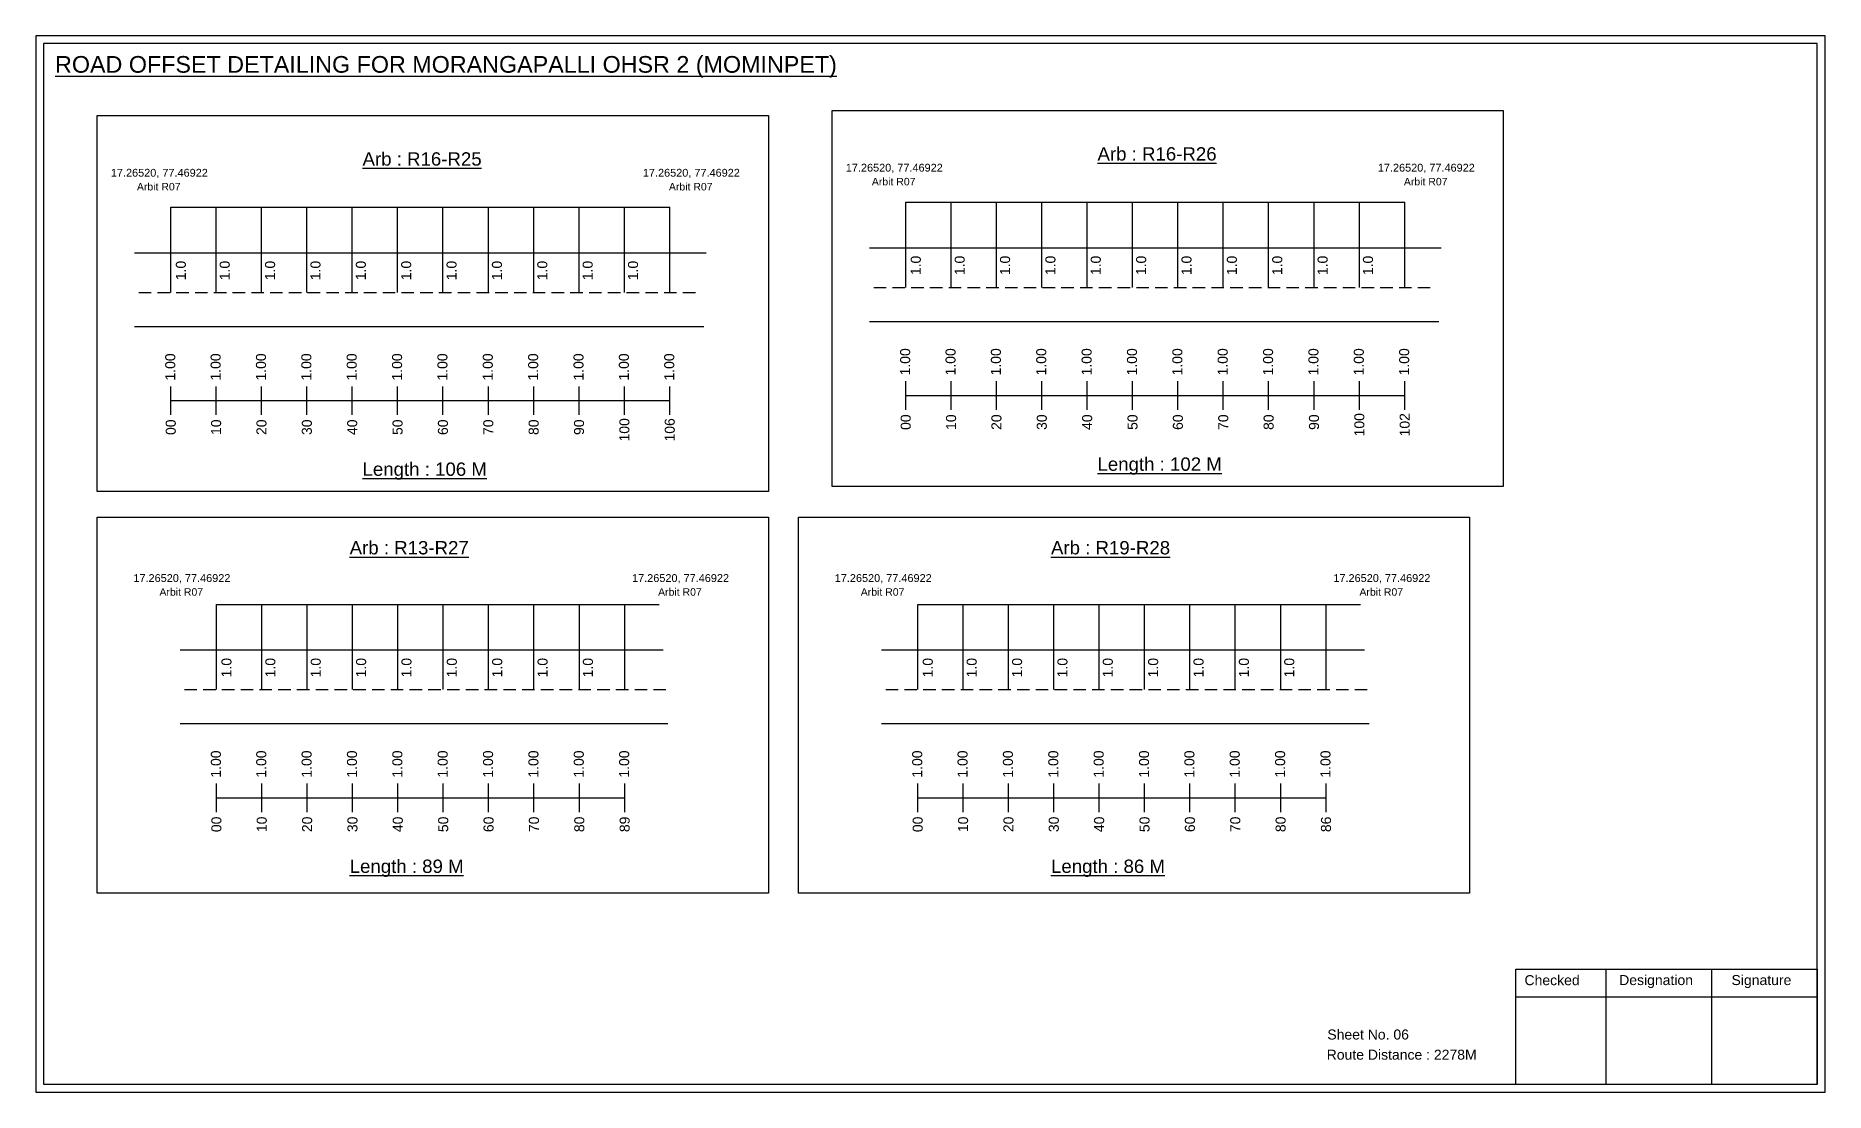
# Model space of a CAD drawing. Header units: inches. Extents: x -117 to 51867, y -12715 to 3423.
# Drawn here: x 40262 to 40799, y -2478 to -2162 of the extents above; entities that cross this region are included whole.
import ezdxf

# ---------------------------------------------------------------- set-up
doc = ezdxf.new("R2010")
doc.units = ezdxf.units.IN
doc.header["$MEASUREMENT"] = 0
doc.linetypes.add('DASHED2', pattern=[0.375, 0.25, -0.125])
doc.layers.add('PDF_Geometry', color=7, linetype='Continuous')
doc.layers.add('PDF_Text', color=5, linetype='Continuous')
doc.styles.add('PDF Arial', font='arial.ttf')
doc.styles.get("Standard").update_dxf_attribs({"font": 'arial.ttf'})

msp = doc.modelspace()

# ---------------------------------------------------------------- texts
at = {"color": 242, "true_color": 0xcd2027}
for s, height, p in [('%%UROAD OFFSET DETAILING FOR MORANGAPALLI OHSR 2 (MOMINPET)', 5, (40268.18, -2172.83)), ('%%UArb : R16-R25', 4, (40360.36, -2200.68)), ('%%UArb : R16-R26', 4, (40580.7, -2199.16)), ('%%ULength : 106 M', 4, (40360.36, -2293.68)), ('%%ULength : 102 M', 4, (40580.7, -2292.16)), ('%%UArb : R13-R27', 4, (40356.5, -2317.23)), ('%%UArb : R19-R28', 4, (40566.76, -2317.23)), ('%%ULength : 89 M', 4, (40356.5, -2412.73)), ('%%ULength : 86 M', 4, (40566.76, -2412.73))]:
    msp.add_text(s, height=height, dxfattribs=at).set_placement(p)
at = {"color": 5}
for s, height, p in [('17.26520, 77.46922', 2.34, (40284.9, -2203.99)), ('17.26520, 77.46922', 2.34, (40444.4, -2203.99)), ('17.26520, 77.46922', 2.34, (40505.24, -2202.47)), ('Arbit R07', 2.246, (40513.06, -2206.6)), ('17.26520, 77.46922', 2.34, (40664.74, -2202.47)), ('Arbit R07', 2.246, (40672.56, -2206.6)), ('Arbit R07', 2.246, (40292.72, -2208.12)), ('Arbit R07', 2.246, (40452.22, -2208.12)), ('17.26520, 77.46922', 2.34, (40291.66, -2325.5)), ('Arbit R07', 2.246, (40299.48, -2329.62)), ('17.26520, 77.46922', 2.34, (40441.16, -2325.5)), ('Arbit R07', 2.246, (40448.98, -2329.62)), ('17.26520, 77.46922', 2.34, (40501.92, -2325.5)), ('Arbit R07', 2.246, (40509.74, -2329.62)), ('17.26520, 77.46922', 2.34, (40651.42, -2325.5)), ('Arbit R07', 2.246, (40659.24, -2329.62))]:
    msp.add_text(s, height=height, dxfattribs=at).set_placement(p)
for p in [(40307.39, -2235.04), (40320.55, -2235.04), (40334.15, -2235.04), (40347.75, -2235.04), (40361.35, -2235.04), (40374.95, -2235.04), (40388.55, -2235.04), (40402.15, -2235.04), (40415.75, -2235.04), (40429.35, -2235.04), (40442.95, -2235.04), (40527.73, -2233.52), (40540.89, -2233.52), (40554.49, -2233.52), (40568.09, -2233.52), (40581.69, -2233.52), (40595.29, -2233.52), (40608.89, -2233.52), (40622.49, -2233.52), (40636.09, -2233.52), (40649.69, -2233.52), (40663.29, -2233.52), (40321.07, -2354.1), (40334.23, -2354.1), (40347.83, -2354.1), (40361.43, -2354.1), (40375.03, -2354.1), (40388.63, -2354.1), (40402.23, -2354.1), (40415.83, -2354.1), (40429.43, -2354.1), (40531.33, -2354.1), (40544.49, -2354.1), (40558.09, -2354.1), (40571.69, -2354.1), (40585.29, -2354.1), (40598.89, -2354.1), (40612.49, -2354.1), (40626.09, -2354.1), (40639.69, -2354.1)]:
    msp.add_text('1.0', height=3, rotation=90).set_placement(p)
at = {"color": 217, "true_color": 0x93278f}
for s, p in [('1.00', (40304.21, -2265.12)), ('1.00', (40317.81, -2265.12)), ('1.00', (40331.41, -2265.12)), ('1.00', (40345.01, -2265.12)), ('1.00', (40358.61, -2265.12)), ('1.00', (40372.21, -2265.12)), ('1.00', (40385.81, -2265.12)), ('1.00', (40399.41, -2265.12)), ('1.00', (40413.01, -2265.12)), ('1.00', (40426.61, -2265.12)), ('1.00', (40440.21, -2265.12)), ('1.00', (40453.81, -2265.12)), ('1.00', (40524.54, -2263.59)), ('1.00', (40538.14, -2263.59)), ('1.00', (40551.74, -2263.59)), ('1.00', (40565.34, -2263.59)), ('1.00', (40578.94, -2263.59)), ('1.00', (40592.54, -2263.59)), ('1.00', (40606.14, -2263.59)), ('1.00', (40619.74, -2263.59)), ('1.00', (40633.34, -2263.59)), ('1.00', (40646.94, -2263.59)), ('1.00', (40660.54, -2263.59)), ('1.00', (40674.14, -2263.59)), ('00', (40304.36, -2281.44)), ('10', (40317.96, -2281.44)), ('20', (40331.56, -2281.44)), ('30', (40345.16, -2281.44)), ('40', (40358.76, -2281.44)), ('50', (40372.36, -2281.44)), ('60', (40385.96, -2281.44)), ('70', (40399.56, -2281.44)), ('80', (40413.16, -2281.44)), ('90', (40426.76, -2281.44)), ('100', (40440.36, -2283.39)), ('106', (40453.96, -2283.39)), ('00', (40524.7, -2279.92)), ('10', (40538.3, -2279.92)), ('20', (40551.9, -2279.92)), ('30', (40565.5, -2279.92)), ('40', (40579.1, -2279.92)), ('50', (40592.7, -2279.92)), ('60', (40606.3, -2279.92)), ('70', (40619.9, -2279.92)), ('80', (40633.5, -2279.92)), ('90', (40647.1, -2279.92)), ('100', (40660.7, -2281.87)), ('102', (40674.3, -2281.87)), ('1.00', (40317.89, -2384.17)), ('1.00', (40331.49, -2384.17)), ('1.00', (40345.09, -2384.17)), ('1.00', (40358.69, -2384.17)), ('1.00', (40372.29, -2384.17)), ('1.00', (40385.89, -2384.17)), ('1.00', (40399.49, -2384.17)), ('1.00', (40413.09, -2384.17)), ('1.00', (40426.69, -2384.17)), ('1.00', (40440.29, -2384.17)), ('1.00', (40528.15, -2384.17)), ('1.00', (40541.75, -2384.17)), ('1.00', (40555.35, -2384.17)), ('1.00', (40568.95, -2384.17)), ('1.00', (40582.55, -2384.17)), ('1.00', (40596.15, -2384.17)), ('1.00', (40609.75, -2384.17)), ('1.00', (40623.35, -2384.17)), ('1.00', (40636.95, -2384.17)), ('1.00', (40650.55, -2384.17)), ('00', (40318.04, -2400.5)), ('10', (40331.64, -2400.5)), ('20', (40345.24, -2400.5)), ('30', (40358.84, -2400.5)), ('40', (40372.44, -2400.5)), ('50', (40386.04, -2400.5)), ('60', (40399.64, -2400.5)), ('70', (40413.24, -2400.5)), ('80', (40426.84, -2400.5)), ('89', (40440.44, -2400.5)), ('00', (40528.3, -2400.5)), ('10', (40541.9, -2400.5)), ('20', (40555.5, -2400.5)), ('30', (40569.1, -2400.5)), ('40', (40582.7, -2400.5)), ('50', (40596.3, -2400.5)), ('60', (40609.9, -2400.5)), ('70', (40623.5, -2400.5)), ('80', (40637.1, -2400.5)), ('86', (40650.7, -2400.5))]:
    msp.add_text(s, height=3, rotation=90, dxfattribs=at).set_placement(p)
for s, p in [('Sheet No. 06', (40649.61, -2462.67)), ('Route Distance : 2278M', (40649.42, -2468.72))]:
    msp.add_text(s, height=3).set_placement(p)
at = {"layer": 'PDF_Text', "color": 7, "attachment_point": 7, "style": 'PDF Arial'}
for s, insert, char_height in [('Checked', (40708.72, -2446.42), 3.001), ('Designation', (40737.1, -2447.25), 3.0006), ('Signature', (40770.78, -2447.25), 3.001)]:
    msp.add_mtext(s, dxfattribs=dict(at, insert=insert, char_height=char_height))

# ---------------------------------------------------------------- linework, layer by layer
at = {"color": 5}
for p, q in [((40302.88, -2213.18), (40452.48, -2213.18)), ((40523.22, -2211.65), (40672.82, -2211.65)), ((40316.56, -2332.23), (40449.34, -2332.23)), ((40526.82, -2332.23), (40659.6, -2332.23))]:
    msp.add_line(p, q, dxfattribs=at)
for p, q in [((40302.88, -2238.71), (40302.88, -2213.18)), ((40316.48, -2238.71), (40316.48, -2213.18)), ((40330.08, -2238.71), (40330.08, -2213.18)), ((40343.68, -2238.71), (40343.68, -2213.18)), ((40357.28, -2238.71), (40357.28, -2213.18)), ((40370.88, -2238.71), (40370.88, -2213.18)), ((40384.48, -2238.71), (40384.48, -2213.18)), ((40398.08, -2238.71), (40398.08, -2213.18)), ((40411.68, -2238.71), (40411.68, -2213.18)), ((40425.28, -2238.71), (40425.28, -2213.18)), ((40438.88, -2238.71), (40438.88, -2213.18)), ((40452.48, -2238.71), (40452.48, -2213.18)), ((40523.22, -2237.19), (40523.22, -2211.65)), ((40536.82, -2237.19), (40536.82, -2211.65)), ((40550.42, -2237.19), (40550.42, -2211.65)), ((40564.02, -2237.19), (40564.02, -2211.65)), ((40577.62, -2237.19), (40577.62, -2211.65)), ((40591.22, -2237.19), (40591.22, -2211.65)), ((40604.82, -2237.19), (40604.82, -2211.65)), ((40618.42, -2237.19), (40618.42, -2211.65)), ((40632.02, -2237.19), (40632.02, -2211.65)), ((40645.62, -2237.19), (40645.62, -2211.65)), ((40659.22, -2237.19), (40659.22, -2211.65)), ((40672.82, -2237.19), (40672.82, -2211.65)), ((40512.34, -2225.31), (40683.7, -2225.31)), ((40292.01, -2226.83), (40463.36, -2226.83)), ((40683.01, -2247.49), (40512.34, -2247.49)), ((40462.67, -2249.01), (40292.01, -2249.01)), ((40316.56, -2357.77), (40316.56, -2332.23)), ((40330.16, -2357.77), (40330.16, -2332.23)), ((40343.76, -2357.77), (40343.76, -2332.23)), ((40357.36, -2357.77), (40357.36, -2332.23)), ((40370.96, -2357.77), (40370.96, -2332.23)), ((40384.56, -2357.77), (40384.56, -2332.23)), ((40398.16, -2357.77), (40398.16, -2332.23)), ((40411.76, -2357.77), (40411.76, -2332.23)), ((40425.36, -2357.77), (40425.36, -2332.23)), ((40438.96, -2357.77), (40438.96, -2332.23)), ((40526.82, -2357.77), (40526.82, -2332.23)), ((40540.42, -2357.77), (40540.42, -2332.23)), ((40554.02, -2357.77), (40554.02, -2332.23)), ((40567.62, -2357.77), (40567.62, -2332.23)), ((40581.22, -2357.77), (40581.22, -2332.23)), ((40594.82, -2357.77), (40594.82, -2332.23)), ((40608.42, -2357.77), (40608.42, -2332.23)), ((40622.02, -2357.77), (40622.02, -2332.23)), ((40635.62, -2357.77), (40635.62, -2332.23)), ((40649.22, -2357.77), (40649.22, -2332.23)), ((40305.69, -2345.89), (40450.47, -2345.89)), ((40515.94, -2345.89), (40660.73, -2345.89)), ((40451.88, -2368.07), (40305.69, -2368.07)), ((40662.14, -2368.07), (40515.94, -2368.07))]:
    msp.add_line(p, q)
at = {"linetype": 'DASHED2', "ltscale": 15}
for p, q in [((40293.28, -2238.71), (40460.88, -2238.71)), ((40513.61, -2237.19), (40681.22, -2237.19)), ((40306.96, -2357.77), (40451.32, -2357.77)), ((40517.21, -2357.77), (40661.58, -2357.77))]:
    msp.add_line(p, q, dxfattribs=at)
at = {"color": 217, "true_color": 0x93278f}
for p, q in [((40302.88, -2275.41), (40302.88, -2266.85)), ((40316.48, -2275.41), (40316.48, -2266.85)), ((40330.08, -2275.41), (40330.08, -2266.85)), ((40343.68, -2275.41), (40343.68, -2266.85)), ((40357.28, -2275.41), (40357.28, -2266.85)), ((40370.88, -2275.41), (40370.88, -2266.85)), ((40384.48, -2275.41), (40384.48, -2266.85)), ((40398.08, -2275.41), (40398.08, -2266.85)), ((40411.68, -2275.41), (40411.68, -2266.85)), ((40425.28, -2275.41), (40425.28, -2266.85)), ((40438.88, -2275.41), (40438.88, -2266.85)), ((40452.48, -2275.41), (40452.48, -2266.85)), ((40523.22, -2273.89), (40523.22, -2265.33)), ((40536.82, -2273.89), (40536.82, -2265.33)), ((40550.42, -2273.89), (40550.42, -2265.33)), ((40564.02, -2273.89), (40564.02, -2265.33)), ((40577.62, -2273.89), (40577.62, -2265.33)), ((40591.22, -2273.89), (40591.22, -2265.33)), ((40604.82, -2273.89), (40604.82, -2265.33)), ((40618.42, -2273.89), (40618.42, -2265.33)), ((40632.02, -2273.89), (40632.02, -2265.33)), ((40645.62, -2273.89), (40645.62, -2265.33)), ((40659.22, -2273.89), (40659.22, -2265.33)), ((40672.82, -2273.89), (40672.82, -2265.33)), ((40302.88, -2271.14), (40452.48, -2271.11)), ((40523.22, -2269.62), (40672.82, -2269.59)), ((40316.56, -2394.47), (40316.56, -2385.91)), ((40330.16, -2394.47), (40330.16, -2385.91)), ((40343.76, -2394.47), (40343.76, -2385.91)), ((40357.36, -2394.47), (40357.36, -2385.91)), ((40370.96, -2394.47), (40370.96, -2385.91)), ((40384.56, -2394.47), (40384.56, -2385.91)), ((40398.16, -2394.47), (40398.16, -2385.91)), ((40411.76, -2394.47), (40411.76, -2385.91)), ((40425.36, -2394.47), (40425.36, -2385.91)), ((40438.96, -2394.47), (40438.96, -2385.91)), ((40526.82, -2394.47), (40526.82, -2385.91)), ((40540.42, -2394.47), (40540.42, -2385.91)), ((40554.02, -2394.47), (40554.02, -2385.91)), ((40567.62, -2394.47), (40567.62, -2385.91)), ((40581.22, -2394.47), (40581.22, -2385.91)), ((40594.82, -2394.47), (40594.82, -2385.91)), ((40608.42, -2394.47), (40608.42, -2385.91)), ((40622.02, -2394.47), (40622.02, -2385.91)), ((40635.62, -2394.47), (40635.62, -2385.91)), ((40649.22, -2394.47), (40649.22, -2385.91)), ((40316.56, -2390.2), (40438.96, -2390.18)), ((40526.82, -2390.2), (40649.22, -2390.18))]:
    msp.add_line(p, q, dxfattribs=at)
for points in [[(40280.79, -2185.69), (40482.03, -2185.69), (40482.03, -2298.37), (40280.79, -2298.37)], [(40501.12, -2184.17), (40702.36, -2184.17), (40702.36, -2296.85), (40501.12, -2296.85)], [(40280.79, -2306.11), (40482.03, -2306.11), (40482.03, -2418.79), (40280.79, -2418.79)], [(40491.05, -2306.11), (40692.28, -2306.11), (40692.28, -2418.79), (40491.05, -2418.79)]]:
    msp.add_lwpolyline(points, close=True)
at = {"layer": 'PDF_Geometry'}
for points in [[(40262.4, -2161.76), (40262.4, -2478.47), (40798.87, -2478.47), (40798.87, -2161.76)], [(40264.73, -2164.08), (40264.73, -2476.05), (40796.46, -2476.05), (40796.46, -2164.08)]]:
    msp.add_lwpolyline(points, close=True, dxfattribs=at)
at = {"layer": 'PDF_Geometry', "color": 242, "true_color": 0xcc1f26}
msp.add_lwpolyline([(40796.46, -2476.14), (40706.11, -2476.14), (40706.11, -2441.53), (40796.46, -2441.53)], close=True, dxfattribs=at)
for points in [[(40733.09, -2441.53), (40733.09, -2476.14)], [(40764.82, -2441.53), (40764.82, -2476.14)], [(40706.11, -2449.9), (40796.46, -2449.9)]]:
    msp.add_lwpolyline(points, dxfattribs=at)

msp.set_redraw_order([(e.dxf.handle, doc.entitydb.next_handle()) for e in msp.query("TEXT MTEXT ATTDEF DIMENSION ARC_DIMENSION")])  # texts and dimensions are drawn at this point

doc.saveas('drawing.dxf')
